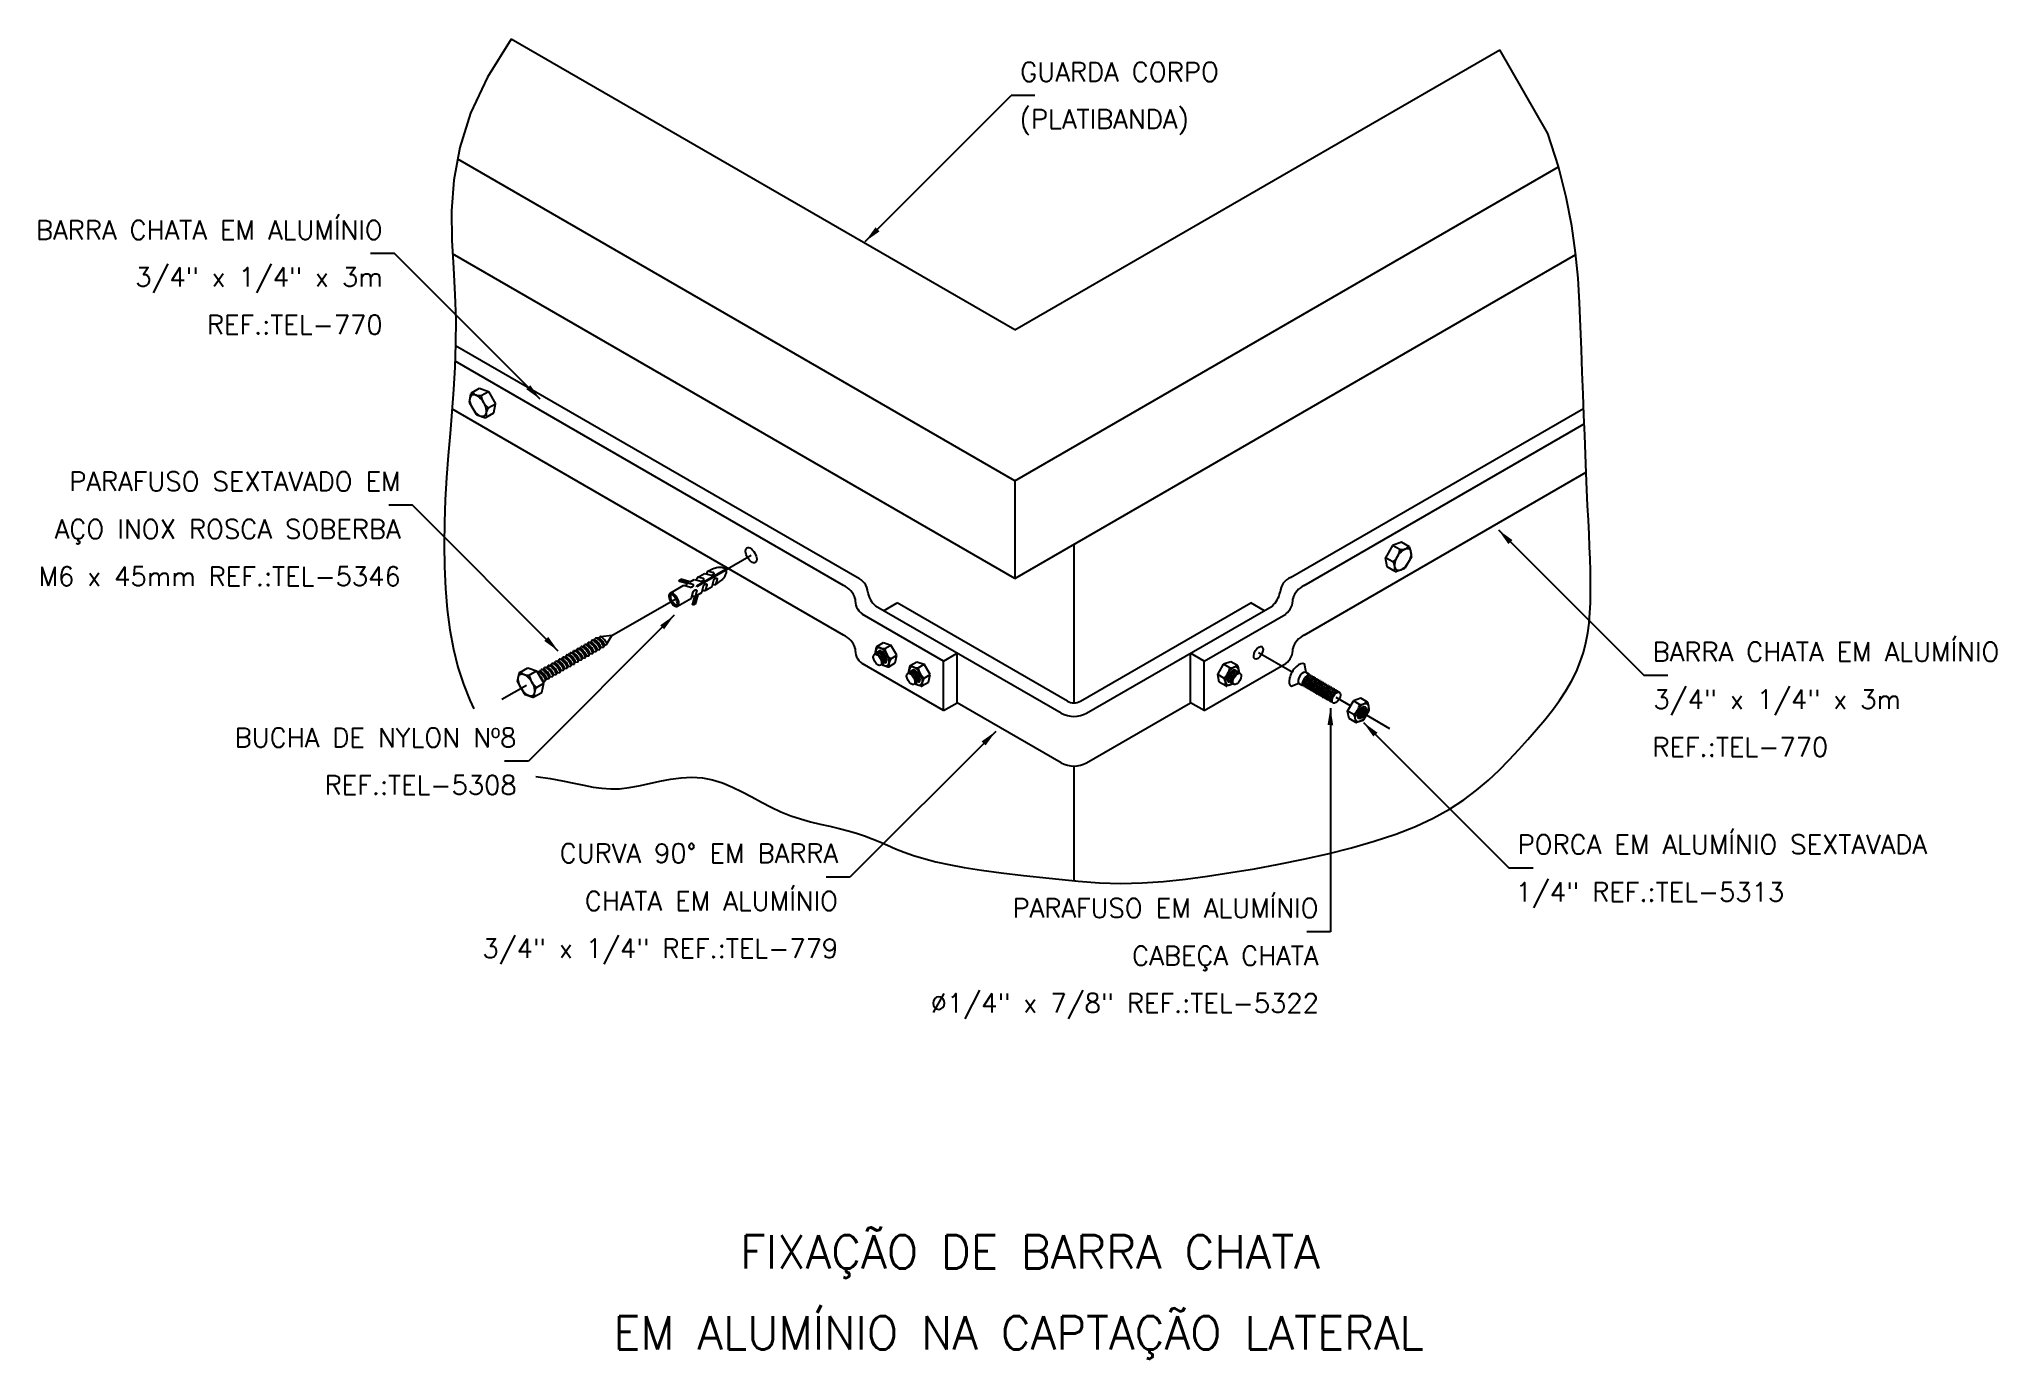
# Model space of a CAD drawing. Header units: millimetres. Extents: x -6438.1 to -6417.5, y -4722.2 to -4708.3.
import ezdxf
from ezdxf.enums import TextEntityAlignment as Align

# ---------------------------------------------------------------- set-up
doc = ezdxf.new("R2010")
doc.units = ezdxf.units.MM
doc.header["$LTSCALE"] = 10
doc.linetypes.add('DASHDOT', pattern=[1, 0.5, -0.25, 0, -0.25])
doc.layers.add('Termotécnica', color=7, linetype='Continuous')
doc.styles.add('r140', font='romans.shx')
doc.styles.add('r80', font='romans.shx')

msp = doc.modelspace()

# ---------------------------------------------------------------- texts
at = {"layer": 'Termotécnica', "color": 2, "style": 'r80'}
for s, p in [('GUARDA CORPO', (-6427.754, -4708.789)), ('(PLATIBANDA)', (-6427.761, -4709.286)), ('BARRA CHATA EM ALUMÍNIO', (-6421.095, -4714.896)), ('3/4" x 1/4" x 3m', (-6421.086, -4715.397)), ('REF.:TEL-770', (-6421.097, -4715.898)), ('PORCA EM ALUMÍNIO SEXTAVADA', (-6422.517, -4716.925)), ('1/4" REF.:TEL-5313', (-6422.537, -4717.424))]:
    msp.add_text(s, height=0.2, dxfattribs=at).set_placement(p)
for s, p in [('BARRA CHATA EM ALUMÍNIO', (-6434.467, -4710.454)), ('3/4" x 1/4" x 3m', (-6434.467, -4710.948)), ('REF.:TEL-770', (-6434.467, -4711.451)), ('PARAFUSO SEXTAVADO EM', (-6434.279, -4713.102)), ('AÇO INOX ROSCA SOBERBA', (-6434.279, -4713.604)), ('M6 x 45mm REF.:TEL-5346', (-6434.277, -4714.102)), ('BUCHA DE NYLON Nº8', (-6433.059, -4715.799)), ('REF.:TEL-5308', (-6433.056, -4716.299)), ('CURVA 90%%D EM BARRA', (-6429.672, -4717.017)), ('CHATA EM ALUMÍNIO', (-6429.673, -4717.52)), ('PARAFUSO EM ALUMÍNIO', (-6424.613, -4717.595)), ('3/4" x 1/4" REF.:TEL-779', (-6429.671, -4718.02)), ('CABEÇA CHATA', (-6424.613, -4718.097)), ('%%C1/4" x 7/8" REF.:TEL-5322', (-6424.608, -4718.596))]:
    msp.add_text(s, height=0.2, dxfattribs=at).set_placement(p, align=Align.RIGHT)
at = {"layer": 'Termotécnica', "color": 5, "style": 'r140'}
for s, p in [(' FIXAÇÃO DE BARRA CHATA', (-6427.771, -4721.396)), ('EM ALUMÍNIO NA CAPTAÇÃO LATERAL', (-6427.771, -4722.247))]:
    msp.add_text(s, height=0.35, dxfattribs=at).set_placement(p, align=Align.BOTTOM_CENTER)

# ---------------------------------------------------------------- linework, layer by layer
at = {"layer": 'Termotécnica', "color": 2}
for p, q in [((-6427.812, -4711.405), (-6433.113, -4708.344)), ((-6427.812, -4711.405), (-6422.704, -4708.456)), ((-6429.385, -4710.474), (-6427.849, -4708.938)), ((-6427.599, -4708.938), (-6427.849, -4708.938)), ((-6427.812, -4712.994), (-6433.677, -4709.608)), ((-6427.812, -4712.994), (-6422.086, -4709.689)), ((-6434.344, -4710.602), (-6434.594, -4710.602)), ((-6432.808, -4712.137), (-6434.344, -4710.602)), ((-6427.812, -4714.024), (-6433.732, -4710.606)), ((-6427.812, -4714.024), (-6421.904, -4710.613)), ((-6429.471, -4714.014), (-6433.7, -4711.573)), ((-6429.614, -4714.097), (-6433.705, -4711.735)), ((-6433.554, -4712.165), (-6433.538, -4712.08)), ((-6433.531, -4712.07), (-6433.447, -4712.021)), ((-6433.447, -4712.021), (-6433.353, -4712.054)), ((-6433.431, -4712.098), (-6433.353, -4712.054)), ((-6433.353, -4712.054), (-6433.279, -4712.183)), ((-6429.614, -4714.62), (-6433.739, -4712.238)), ((-6433.553, -4712.175), (-6433.484, -4712.295)), ((-6433.476, -4712.301), (-6433.394, -4712.329)), ((-6433.382, -4712.328), (-6433.297, -4712.28)), ((-6433.356, -4712.227), (-6433.279, -4712.183)), ((-6433.297, -4712.28), (-6433.279, -4712.183)), ((-6424.906, -4714.014), (-6421.821, -4712.233)), ((-6424.763, -4714.097), (-6421.815, -4712.395)), ((-6424.763, -4714.62), (-6421.794, -4712.906)), ((-6427.812, -4712.994), (-6427.812, -4714.024)), ((-6434.154, -4713.253), (-6434.404, -4713.253)), ((-6432.618, -4714.788), (-6434.154, -4713.253)), ((-6422.719, -4713.512), (-6421.183, -4715.047)), ((-6427.188, -4713.664), (-6427.188, -4715.334)), ((-6423.833, -4713.676), (-6423.907, -4713.805)), ((-6423.739, -4713.643), (-6423.833, -4713.676)), ((-6423.755, -4713.72), (-6423.833, -4713.676)), ((-6423.655, -4713.692), (-6423.739, -4713.643)), ((-6423.632, -4713.787), (-6423.648, -4713.702)), ((-6430.856, -4713.929), (-6431.162, -4714.106)), ((-6430.851, -4713.936), (-6431.158, -4714.113)), ((-6431.031, -4713.948), (-6430.986, -4713.96)), ((-6423.888, -4713.902), (-6423.907, -4713.805)), ((-6423.83, -4713.849), (-6423.907, -4713.805)), ((-6423.804, -4713.95), (-6423.888, -4713.902)), ((-6423.71, -4713.923), (-6423.792, -4713.952)), ((-6423.633, -4713.797), (-6423.702, -4713.917)), ((-6431.44, -4714.18), (-6431.295, -4714.096)), ((-6431.327, -4714.032), (-6431.348, -4714.045)), ((-6431.246, -4714.072), (-6431.348, -4714.045)), ((-6431.262, -4714.077), (-6431.34, -4714.056)), ((-6431.23, -4714.058), (-6431.327, -4714.032)), ((-6431.295, -4714.096), (-6431.227, -4714.114)), ((-6431.246, -4714.072), (-6431.201, -4714.084)), ((-6431.23, -4714.058), (-6431.187, -4714.033)), ((-6431.187, -4714.033), (-6431.116, -4714.052)), ((-6431.17, -4714.203), (-6431.159, -4714.158)), ((-6431.158, -4714.113), (-6431.162, -4714.106)), ((-6431.151, -4714.012), (-6431.079, -4713.971)), ((-6431.138, -4714.01), (-6431.094, -4714.022)), ((-6431.107, -4714.171), (-6431.088, -4714.101)), ((-6431.079, -4713.971), (-6431.009, -4713.99)), ((-6431.071, -4714.15), (-6430.999, -4714.109)), ((-6431.063, -4714.14), (-6431.051, -4714.096)), ((-6430.999, -4714.109), (-6430.981, -4714.038)), ((-6430.955, -4714.078), (-6430.943, -4714.034)), ((-6431.361, -4714.317), (-6431.215, -4714.233)), ((-6431.215, -4714.233), (-6431.197, -4714.165)), ((-6431.183, -4714.214), (-6431.203, -4714.292)), ((-6431.17, -4714.203), (-6431.198, -4714.305)), ((-6431.176, -4714.293), (-6431.198, -4714.305)), ((-6431.15, -4714.196), (-6431.176, -4714.293)), ((-6431.15, -4714.196), (-6431.107, -4714.171)), ((-6427.322, -4715.443), (-6429.276, -4714.315)), ((-6429.193, -4714.363), (-6429.05, -4714.28)), ((-6427.257, -4715.315), (-6429.05, -4714.28)), ((-6427.119, -4715.315), (-6425.326, -4714.28)), ((-6427.055, -4715.443), (-6425.101, -4714.315)), ((-6425.183, -4714.363), (-6425.326, -4714.28)), ((-6431.397, -4714.412), (-6432.933, -4715.948)), ((-6428.561, -4714.893), (-6429.419, -4714.398)), ((-6425.816, -4714.893), (-6424.958, -4714.398)), ((-6432.431, -4714.785), (-6432.419, -4714.765)), ((-6432.412, -4714.764), (-6432.393, -4714.763)), ((-6432.393, -4714.763), (-6432.38, -4714.743)), ((-6432.374, -4714.741), (-6432.355, -4714.741)), ((-6432.355, -4714.741), (-6432.342, -4714.721)), ((-6432.335, -4714.719), (-6432.317, -4714.719)), ((-6432.317, -4714.719), (-6432.304, -4714.699)), ((-6432.297, -4714.697), (-6432.279, -4714.697)), ((-6432.279, -4714.697), (-6432.266, -4714.677)), ((-6432.259, -4714.675), (-6432.241, -4714.675)), ((-6432.241, -4714.675), (-6432.228, -4714.655)), ((-6432.201, -4714.652), (-6432.219, -4714.654)), ((-6432.217, -4714.788), (-6432.209, -4714.774)), ((-6432.209, -4714.774), (-6432.181, -4714.771)), ((-6432.194, -4714.652), (-6432.18, -4714.637)), ((-6432.179, -4714.766), (-6432.171, -4714.752)), ((-6432.171, -4714.752), (-6432.143, -4714.749)), ((-6432.055, -4714.626), (-6432.169, -4714.638)), ((-6432.141, -4714.745), (-6432.132, -4714.729)), ((-6432.13, -4714.726), (-6432.108, -4714.717)), ((-6432.106, -4714.712), (-6432.055, -4714.626)), ((-6429.281, -4714.818), (-6429.268, -4714.748)), ((-6429.262, -4714.739), (-6429.192, -4714.699)), ((-6429.192, -4714.699), (-6429.115, -4714.726)), ((-6429.179, -4714.763), (-6429.115, -4714.726)), ((-6429.053, -4714.832), (-6429.115, -4714.726)), ((-6433.024, -4715.013), (-6432.939, -4714.965)), ((-6432.939, -4714.965), (-6432.846, -4714.997)), ((-6432.794, -4714.984), (-6432.775, -4714.984)), ((-6432.775, -4714.984), (-6432.762, -4714.963)), ((-6432.755, -4714.962), (-6432.737, -4714.961)), ((-6432.737, -4714.961), (-6432.724, -4714.941)), ((-6432.717, -4714.94), (-6432.699, -4714.939)), ((-6432.699, -4714.939), (-6432.686, -4714.919)), ((-6432.679, -4714.918), (-6432.661, -4714.917)), ((-6432.661, -4714.917), (-6432.648, -4714.897)), ((-6432.641, -4714.896), (-6432.622, -4714.895)), ((-6432.622, -4714.895), (-6432.609, -4714.875)), ((-6432.603, -4714.874), (-6432.584, -4714.873)), ((-6432.584, -4714.873), (-6432.571, -4714.853)), ((-6432.565, -4714.852), (-6432.546, -4714.851)), ((-6432.561, -4714.987), (-6432.553, -4714.972)), ((-6432.553, -4714.972), (-6432.525, -4714.969)), ((-6432.546, -4714.851), (-6432.533, -4714.831)), ((-6432.526, -4714.83), (-6432.508, -4714.829)), ((-6432.523, -4714.965), (-6432.515, -4714.95)), ((-6432.515, -4714.95), (-6432.487, -4714.947)), ((-6432.508, -4714.829), (-6432.495, -4714.809)), ((-6432.488, -4714.808), (-6432.47, -4714.807)), ((-6432.484, -4714.942), (-6432.477, -4714.928)), ((-6432.477, -4714.928), (-6432.448, -4714.925)), ((-6432.47, -4714.807), (-6432.457, -4714.787)), ((-6432.45, -4714.786), (-6432.431, -4714.785)), ((-6432.446, -4714.92), (-6432.439, -4714.906)), ((-6432.439, -4714.906), (-6432.41, -4714.903)), ((-6432.408, -4714.898), (-6432.4, -4714.884)), ((-6432.4, -4714.884), (-6432.372, -4714.881)), ((-6432.37, -4714.876), (-6432.362, -4714.862)), ((-6432.362, -4714.862), (-6432.334, -4714.859)), ((-6432.332, -4714.854), (-6432.324, -4714.84)), ((-6432.324, -4714.84), (-6432.296, -4714.837)), ((-6432.294, -4714.832), (-6432.286, -4714.818)), ((-6432.286, -4714.818), (-6432.258, -4714.815)), ((-6432.255, -4714.81), (-6432.248, -4714.796)), ((-6432.248, -4714.796), (-6432.219, -4714.793)), ((-6428.561, -4715.416), (-6429.419, -4714.921)), ((-6429.278, -4714.811), (-6429.277, -4714.82)), ((-6429.261, -4714.801), (-6429.259, -4714.817)), ((-6429.244, -4714.792), (-6429.242, -4714.807)), ((-6429.227, -4714.786), (-6429.225, -4714.797)), ((-6429.216, -4714.931), (-6429.149, -4714.954)), ((-6429.198, -4714.924), (-6429.213, -4714.916)), ((-6429.181, -4714.915), (-6429.197, -4714.906)), ((-6429.165, -4714.905), (-6429.18, -4714.897)), ((-6429.138, -4714.953), (-6429.069, -4714.913)), ((-6429.117, -4714.869), (-6429.053, -4714.832)), ((-6429.069, -4714.913), (-6429.053, -4714.832)), ((-6428.93, -4715.02), (-6428.917, -4714.95)), ((-6428.911, -4714.942), (-6428.841, -4714.901)), ((-6428.841, -4714.901), (-6428.764, -4714.928)), ((-6428.828, -4714.965), (-6428.764, -4714.928)), ((-6428.702, -4715.035), (-6428.764, -4714.928)), ((-6428.561, -4714.893), (-6428.418, -4714.81)), ((-6428.561, -4715.416), (-6428.561, -4714.893)), ((-6428.418, -4715.333), (-6428.418, -4714.81)), ((-6425.816, -4714.893), (-6425.959, -4714.81)), ((-6425.959, -4715.333), (-6425.959, -4714.81)), ((-6425.816, -4715.416), (-6425.816, -4714.893)), ((-6425.816, -4715.416), (-6424.958, -4714.921)), ((-6425.674, -4715.035), (-6425.612, -4714.928)), ((-6425.535, -4714.901), (-6425.612, -4714.928)), ((-6425.548, -4714.965), (-6425.612, -4714.928)), ((-6425.465, -4714.942), (-6425.535, -4714.901)), ((-6425.446, -4715.02), (-6425.459, -4714.95)), ((-6424.741, -4715.015), (-6424.761, -4714.924)), ((-6433.047, -4715.108), (-6433.031, -4715.023)), ((-6433.045, -4715.118), (-6432.976, -4715.238)), ((-6432.923, -4715.042), (-6432.846, -4714.997)), ((-6432.849, -4715.171), (-6432.771, -4715.126)), ((-6432.846, -4714.997), (-6432.771, -4715.126)), ((-6432.832, -4715.006), (-6432.813, -4715.006)), ((-6432.813, -4715.006), (-6432.8, -4714.985)), ((-6432.79, -4715.223), (-6432.771, -4715.126)), ((-6432.782, -4715.105), (-6432.754, -4715.101)), ((-6432.752, -4715.097), (-6432.744, -4715.083)), ((-6432.744, -4715.083), (-6432.716, -4715.079)), ((-6432.714, -4715.075), (-6432.706, -4715.061)), ((-6432.706, -4715.061), (-6432.678, -4715.057)), ((-6432.675, -4715.053), (-6432.668, -4715.038)), ((-6432.668, -4715.038), (-6432.639, -4715.035)), ((-6432.637, -4715.031), (-6432.629, -4715.016)), ((-6432.629, -4715.016), (-6432.601, -4715.013)), ((-6432.599, -4715.009), (-6432.591, -4714.994)), ((-6432.591, -4714.994), (-6432.563, -4714.991)), ((-6428.927, -4715.014), (-6428.926, -4715.022)), ((-6428.91, -4715.004), (-6428.908, -4715.019)), ((-6428.893, -4714.994), (-6428.891, -4715.01)), ((-6428.876, -4714.988), (-6428.874, -4715)), ((-6428.865, -4715.133), (-6428.798, -4715.156)), ((-6428.847, -4715.127), (-6428.863, -4715.118)), ((-6428.831, -4715.117), (-6428.846, -4715.109)), ((-6428.814, -4715.108), (-6428.829, -4715.099)), ((-6428.788, -4715.155), (-6428.718, -4715.115)), ((-6428.766, -4715.072), (-6428.702, -4715.035)), ((-6428.718, -4715.115), (-6428.702, -4715.035)), ((-6425.659, -4715.115), (-6425.674, -4715.035)), ((-6425.61, -4715.072), (-6425.674, -4715.035)), ((-6425.589, -4715.155), (-6425.659, -4715.115)), ((-6425.511, -4715.133), (-6425.579, -4715.156)), ((-6425.562, -4715.108), (-6425.547, -4715.099)), ((-6425.546, -4715.117), (-6425.53, -4715.109)), ((-6425.529, -4715.127), (-6425.514, -4715.118)), ((-6425.5, -4714.988), (-6425.502, -4715)), ((-6425.483, -4714.994), (-6425.485, -4715.01)), ((-6425.466, -4715.004), (-6425.468, -4715.019)), ((-6425.45, -4715.014), (-6425.451, -4715.022)), ((-6424.82, -4715.13), (-6424.899, -4715.163)), ((-6424.786, -4715.15), (-6424.82, -4715.13)), ((-6424.786, -4715.15), (-6424.772, -4715.141)), ((-6424.769, -4715.159), (-6424.755, -4715.151)), ((-6424.753, -4715.169), (-6424.738, -4715.161)), ((-6424.707, -4715.035), (-6424.741, -4715.015)), ((-6424.736, -4715.179), (-6424.721, -4715.17)), ((-6424.719, -4715.188), (-6424.705, -4715.18)), ((-6424.707, -4715.035), (-6424.709, -4715.05)), ((-6424.703, -4715.198), (-6424.688, -4715.19)), ((-6424.69, -4715.045), (-6424.692, -4715.06)), ((-6424.674, -4715.054), (-6424.676, -4715.07)), ((-6424.657, -4715.064), (-6424.659, -4715.079)), ((-6424.64, -4715.075), (-6424.642, -4715.09)), ((-6424.624, -4715.085), (-6424.626, -4715.1)), ((-6424.607, -4715.094), (-6424.609, -4715.11)), ((-6424.59, -4715.104), (-6424.592, -4715.12)), ((-6424.574, -4715.114), (-6424.576, -4715.129)), ((-6424.557, -4715.124), (-6424.559, -4715.139)), ((-6424.54, -4715.133), (-6424.542, -4715.148)), ((-6424.523, -4715.143), (-6424.525, -4715.158)), ((-6424.507, -4715.153), (-6424.509, -4715.168)), ((-6424.49, -4715.162), (-6424.492, -4715.177)), ((-6424.473, -4715.172), (-6424.475, -4715.187)), ((-6424.456, -4715.182), (-6424.458, -4715.197)), ((-6420.933, -4715.047), (-6421.183, -4715.047)), ((-6432.968, -4715.245), (-6432.887, -4715.273)), ((-6432.874, -4715.272), (-6432.79, -4715.223)), ((-6428.561, -4715.416), (-6428.418, -4715.333)), ((-6427.322, -4715.966), (-6428.418, -4715.333)), ((-6427.055, -4715.966), (-6425.959, -4715.333)), ((-6425.816, -4715.416), (-6425.959, -4715.333)), ((-6424.686, -4715.208), (-6424.671, -4715.199)), ((-6424.669, -4715.218), (-6424.654, -4715.209)), ((-6424.652, -4715.227), (-6424.638, -4715.219)), ((-6424.636, -4715.237), (-6424.621, -4715.228)), ((-6424.619, -4715.247), (-6424.604, -4715.238)), ((-6424.602, -4715.256), (-6424.587, -4715.248)), ((-6424.586, -4715.266), (-6424.571, -4715.257)), ((-6424.569, -4715.276), (-6424.554, -4715.267)), ((-6424.552, -4715.285), (-6424.537, -4715.277)), ((-6424.535, -4715.295), (-6424.52, -4715.286)), ((-6424.519, -4715.305), (-6424.504, -4715.296)), ((-6424.502, -4715.314), (-6424.487, -4715.306)), ((-6424.487, -4715.388), (-6424.487, -4717.746)), ((-6424.485, -4715.324), (-6424.47, -4715.315)), ((-6424.439, -4715.191), (-6424.441, -4715.206)), ((-6424.423, -4715.201), (-6424.425, -4715.216)), ((-6424.406, -4715.21), (-6424.407, -4715.219)), ((-6424.306, -4715.42), (-6424.244, -4715.313)), ((-6424.167, -4715.286), (-6424.244, -4715.313)), ((-6424.18, -4715.35), (-6424.244, -4715.313)), ((-6424.097, -4715.327), (-6424.167, -4715.286)), ((-6424.078, -4715.405), (-6424.091, -4715.335)), ((-6424.242, -4715.457), (-6424.306, -4715.42)), ((-6424.291, -4715.5), (-6424.306, -4715.42)), ((-6424.221, -4715.54), (-6424.291, -4715.5)), ((-6424.143, -4715.518), (-6424.211, -4715.541)), ((-6424.14, -4715.54), (-6422.604, -4717.075)), ((-6424.136, -4715.512), (-6424.079, -4715.414)), ((-6428.011, -4715.634), (-6429.547, -4717.17)), ((-6432.933, -4715.948), (-6433.183, -4715.948)), ((-6427.188, -4716), (-6427.188, -4717.204)), ((-6429.547, -4717.17), (-6429.797, -4717.17)), ((-6422.354, -4717.075), (-6422.604, -4717.075)), ((-6424.487, -4717.746), (-6424.737, -4717.746))]:
    msp.add_line(p, q, dxfattribs=at)
at = {"layer": 'Termotécnica', "color": 1, "linetype": 'DASHDOT', "ltscale": 2}
for p, q in [((-6431.16, -4714.11), (-6430.587, -4713.779)), ((-6432.055, -4714.626), (-6431.38, -4714.237)), ((-6424.891, -4715.011), (-6425.246, -4714.806)), ((-6433.213, -4715.295), (-6432.954, -4715.146)), ((-6424.275, -4715.366), (-6424.426, -4715.279)), ((-6423.86, -4715.606), (-6424.185, -4715.418))]:
    msp.add_line(p, q, dxfattribs=at)
at = {"layer": 'Termotécnica', "color": 1}
for points in [[(-6433.113, -4708.344), (-6433.365, -4708.745), (-6433.542, -4709.125), (-6433.655, -4709.486), (-6433.718, -4709.828), (-6433.741, -4710.153), (-6433.739, -4710.462), (-6433.723, -4710.755), (-6433.706, -4711.034), (-6433.698, -4711.299), (-6433.699, -4711.553), (-6433.707, -4711.798), (-6433.721, -4712.035), (-6433.739, -4712.268), (-6433.758, -4712.498), (-6433.777, -4712.728), (-6433.794, -4712.959), (-6433.808, -4713.194), (-6433.816, -4713.43), (-6433.82, -4713.666), (-6433.816, -4713.9), (-6433.806, -4714.129), (-6433.787, -4714.351), (-6433.759, -4714.565), (-6433.722, -4714.768), (-6433.674, -4714.959), (-6433.617, -4715.137), (-6433.551, -4715.304), (-6433.507, -4715.398)], [(-6427.188, -4717.204), (-6427.144, -4717.21), (-6426.918, -4717.229), (-6426.695, -4717.235), (-6426.471, -4717.23), (-6426.245, -4717.214), (-6426.015, -4717.19), (-6425.78, -4717.159), (-6425.537, -4717.122), (-6425.286, -4717.08), (-6425.03, -4717.033), (-6424.771, -4716.981), (-6424.515, -4716.924), (-6424.265, -4716.861), (-6424.025, -4716.792), (-6423.799, -4716.717), (-6423.591, -4716.636), (-6423.404, -4716.548), (-6423.235, -4716.454), (-6423.084, -4716.355), (-6422.948, -4716.253), (-6422.824, -4716.148), (-6422.71, -4716.041), (-6422.605, -4715.933), (-6422.505, -4715.826), (-6422.409, -4715.721), (-6422.318, -4715.616), (-6422.231, -4715.512), (-6422.15, -4715.41), (-6422.075, -4715.308), (-6422.008, -4715.206), (-6421.948, -4715.105), (-6421.897, -4715.004), (-6421.856, -4714.903), (-6421.822, -4714.802), (-6421.796, -4714.7), (-6421.776, -4714.597), (-6421.763, -4714.493), (-6421.754, -4714.387), (-6421.749, -4714.28), (-6421.747, -4714.17), (-6421.747, -4714.057), (-6421.749, -4713.941), (-6421.753, -4713.82), (-6421.758, -4713.692), (-6421.764, -4713.556), (-6421.771, -4713.411), (-6421.779, -4713.256), (-6421.786, -4713.09), (-6421.794, -4712.91), (-6421.802, -4712.719), (-6421.81, -4712.516), (-6421.818, -4712.303), (-6421.827, -4712.082), (-6421.835, -4711.851), (-6421.844, -4711.614), (-6421.854, -4711.37), (-6421.864, -4711.121), (-6421.88, -4710.863), (-6421.906, -4710.593), (-6421.946, -4710.309), (-6422.005, -4710.007), (-6422.087, -4709.685), (-6422.198, -4709.339), (-6422.704, -4708.456)], [(-6432.854, -4716.109), (-6432.704, -4716.131), (-6432.572, -4716.155), (-6432.454, -4716.178), (-6432.349, -4716.201), (-6432.251, -4716.22), (-6432.158, -4716.233), (-6432.066, -4716.24), (-6431.972, -4716.238), (-6431.872, -4716.226), (-6431.768, -4716.207), (-6431.659, -4716.184), (-6431.548, -4716.16), (-6431.436, -4716.139), (-6431.323, -4716.123), (-6431.211, -4716.117), (-6431.1, -4716.123), (-6430.993, -4716.144), (-6430.887, -4716.177), (-6430.784, -4716.221), (-6430.681, -4716.271), (-6430.58, -4716.325), (-6430.479, -4716.38), (-6430.377, -4716.433), (-6430.274, -4716.481), (-6430.17, -4716.522), (-6430.066, -4716.556), (-6429.962, -4716.585), (-6429.859, -4716.611), (-6429.758, -4716.634), (-6429.66, -4716.657), (-6429.566, -4716.68), (-6429.477, -4716.706), (-6429.393, -4716.734), (-6429.313, -4716.765), (-6429.233, -4716.799), (-6429.152, -4716.834), (-6429.067, -4716.87), (-6428.976, -4716.905), (-6428.877, -4716.941), (-6428.767, -4716.974), (-6428.643, -4717.007), (-6428.504, -4717.037), (-6428.345, -4717.067), (-6428.163, -4717.095), (-6427.955, -4717.123), (-6427.718, -4717.152), (-6427.449, -4717.181), (-6427.144, -4717.21)]]:
    msp.add_lwpolyline(points, dxfattribs=at)
at = {"layer": 'Termotécnica', "color": 2}
for points in [[(-6431.043, -4713.95, 0.174705), (-6431.052, -4713.961, 0.074458), (-6431.056, -4713.978, 0.064948)], [(-6430.856, -4713.929, 0.153617), (-6430.875, -4713.914, 0.102796), (-6430.924, -4713.908, 0.062165), (-6430.976, -4713.919, 0.048405), (-6431.039, -4713.948, 0.005298), (-6431.045, -4713.951, 0.062165)], [(-6431.029, -4713.948, 0.174705), (-6431.043, -4713.95, 0.174705)], [(-6431.031, -4713.948, 0.021127), (-6431.032, -4713.947, 0.170198)], [(-6430.966, -4714.089, 0.005298), (-6430.959, -4714.086, 0.048405), (-6430.903, -4714.046, 0.062165), (-6430.868, -4714.006, 0.102796), (-6430.848, -4713.96, 0.153617), (-6430.851, -4713.936, 0.181773)], [(-6431.262, -4714.077, 0.122515), (-6431.268, -4714.085, 0.074458), (-6431.271, -4714.102, 0.064948)], [(-6431.151, -4714.012, 0.174705), (-6431.16, -4714.023, 0.074458), (-6431.163, -4714.04, 0.064948)], [(-6431.137, -4714.01, 0.174705), (-6431.151, -4714.012, 0.174705)], [(-6431.138, -4714.01, 0.021127), (-6431.14, -4714.01, 0.170198)], [(-6431.071, -4714.15, -0.174705), (-6431.085, -4714.153, -0.074458), (-6431.101, -4714.147, -0.064948)], [(-6431.062, -4714.139, -0.174705), (-6431.071, -4714.15, -0.174705)], [(-6431.063, -4714.14, -0.021127), (-6431.063, -4714.142, -0.170198)], [(-6430.964, -4714.088, -0.174705), (-6430.978, -4714.091, -0.074458), (-6430.994, -4714.085, -0.064948)], [(-6430.956, -4714.08, -0.138405), (-6430.964, -4714.088, -0.174705)], [(-6430.955, -4714.078, -0.021127), (-6430.956, -4714.08, -0.170198)], [(-6431.183, -4714.214, -0.122515), (-6431.193, -4714.215, -0.074458), (-6431.209, -4714.21, -0.064948)]]:
    msp.add_lwpolyline(points, format="xyb", dxfattribs=at)
for points in [[(-6431.348, -4714.045), (-6431.348, -4714.049), (-6431.344, -4714.053), (-6431.34, -4714.056)], [(-6431.227, -4714.114), (-6431.225, -4714.114), (-6431.223, -4714.114), (-6431.221, -4714.114), (-6431.22, -4714.114), (-6431.219, -4714.114), (-6431.218, -4714.114), (-6431.217, -4714.114), (-6431.216, -4714.114), (-6431.215, -4714.114), (-6431.214, -4714.114), (-6431.214, -4714.113), (-6431.213, -4714.113), (-6431.213, -4714.113), (-6431.212, -4714.113), (-6431.211, -4714.113), (-6431.211, -4714.113), (-6431.21, -4714.112), (-6431.21, -4714.112), (-6431.209, -4714.112), (-6431.208, -4714.112), (-6431.208, -4714.111), (-6431.207, -4714.111), (-6431.206, -4714.111), (-6431.206, -4714.11), (-6431.205, -4714.11), (-6431.204, -4714.109), (-6431.204, -4714.109), (-6431.203, -4714.109), (-6431.203, -4714.108), (-6431.202, -4714.108), (-6431.201, -4714.107), (-6431.201, -4714.107), (-6431.2, -4714.106), (-6431.2, -4714.106), (-6431.199, -4714.105), (-6431.199, -4714.105), (-6431.198, -4714.104), (-6431.198, -4714.104), (-6431.197, -4714.103), (-6431.197, -4714.103), (-6431.196, -4714.103), (-6431.196, -4714.102), (-6431.196, -4714.102), (-6431.195, -4714.101), (-6431.195, -4714.101), (-6431.195, -4714.1), (-6431.194, -4714.1), (-6431.194, -4714.099), (-6431.194, -4714.099), (-6431.194, -4714.098), (-6431.194, -4714.098), (-6431.194, -4714.097), (-6431.194, -4714.097), (-6431.194, -4714.096), (-6431.194, -4714.096), (-6431.194, -4714.095), (-6431.194, -4714.095), (-6431.194, -4714.095), (-6431.194, -4714.094), (-6431.194, -4714.094), (-6431.194, -4714.093), (-6431.194, -4714.093), (-6431.195, -4714.092), (-6431.195, -4714.092), (-6431.195, -4714.091), (-6431.196, -4714.09), (-6431.196, -4714.089), (-6431.197, -4714.088), (-6431.198, -4714.087), (-6431.199, -4714.086), (-6431.2, -4714.085), (-6431.201, -4714.084)], [(-6431.197, -4714.165), (-6431.196, -4714.163), (-6431.195, -4714.162), (-6431.195, -4714.161), (-6431.194, -4714.159), (-6431.193, -4714.158), (-6431.193, -4714.157), (-6431.192, -4714.157), (-6431.192, -4714.156), (-6431.191, -4714.155), (-6431.191, -4714.155), (-6431.19, -4714.154), (-6431.19, -4714.154), (-6431.189, -4714.153), (-6431.189, -4714.153), (-6431.188, -4714.152), (-6431.188, -4714.152), (-6431.188, -4714.152), (-6431.187, -4714.151), (-6431.186, -4714.151), (-6431.186, -4714.15), (-6431.185, -4714.15), (-6431.185, -4714.15), (-6431.184, -4714.149), (-6431.183, -4714.149), (-6431.183, -4714.149), (-6431.182, -4714.148), (-6431.181, -4714.148), (-6431.181, -4714.148), (-6431.18, -4714.147), (-6431.179, -4714.147), (-6431.179, -4714.147), (-6431.178, -4714.146), (-6431.177, -4714.146), (-6431.177, -4714.146), (-6431.176, -4714.146), (-6431.175, -4714.145), (-6431.175, -4714.145), (-6431.174, -4714.145), (-6431.173, -4714.145), (-6431.173, -4714.145), (-6431.172, -4714.145), (-6431.171, -4714.144), (-6431.171, -4714.144), (-6431.17, -4714.144), (-6431.17, -4714.144), (-6431.169, -4714.144), (-6431.168, -4714.144), (-6431.168, -4714.144), (-6431.167, -4714.144), (-6431.167, -4714.145), (-6431.167, -4714.145), (-6431.166, -4714.145), (-6431.166, -4714.145), (-6431.165, -4714.145), (-6431.165, -4714.145), (-6431.165, -4714.146), (-6431.164, -4714.146), (-6431.164, -4714.146), (-6431.164, -4714.147), (-6431.163, -4714.147), (-6431.163, -4714.147), (-6431.163, -4714.148), (-6431.162, -4714.148), (-6431.162, -4714.149), (-6431.161, -4714.149), (-6431.161, -4714.15), (-6431.16, -4714.151), (-6431.16, -4714.152), (-6431.16, -4714.153), (-6431.159, -4714.155), (-6431.159, -4714.156), (-6431.159, -4714.158)], [(-6431.119, -4714.052), (-6431.117, -4714.052), (-6431.115, -4714.052), (-6431.114, -4714.052), (-6431.112, -4714.052), (-6431.111, -4714.052), (-6431.11, -4714.052), (-6431.109, -4714.052), (-6431.108, -4714.052), (-6431.108, -4714.052), (-6431.107, -4714.051), (-6431.106, -4714.051), (-6431.106, -4714.051), (-6431.105, -4714.051), (-6431.104, -4714.051), (-6431.104, -4714.051), (-6431.103, -4714.05), (-6431.103, -4714.05), (-6431.102, -4714.05), (-6431.101, -4714.05), (-6431.101, -4714.049), (-6431.1, -4714.049), (-6431.099, -4714.049), (-6431.099, -4714.048), (-6431.098, -4714.048), (-6431.098, -4714.048), (-6431.097, -4714.047), (-6431.096, -4714.047), (-6431.096, -4714.046), (-6431.095, -4714.046), (-6431.094, -4714.045), (-6431.094, -4714.045), (-6431.093, -4714.045), (-6431.093, -4714.044), (-6431.092, -4714.044), (-6431.092, -4714.043), (-6431.091, -4714.043), (-6431.091, -4714.042), (-6431.09, -4714.042), (-6431.09, -4714.041), (-6431.089, -4714.041), (-6431.089, -4714.04), (-6431.088, -4714.04), (-6431.088, -4714.039), (-6431.088, -4714.039), (-6431.087, -4714.038), (-6431.087, -4714.038), (-6431.087, -4714.037), (-6431.086, -4714.037), (-6431.086, -4714.037), (-6431.086, -4714.036), (-6431.086, -4714.036), (-6431.086, -4714.035), (-6431.086, -4714.035), (-6431.086, -4714.034), (-6431.086, -4714.034), (-6431.086, -4714.033), (-6431.086, -4714.033), (-6431.086, -4714.033), (-6431.086, -4714.032), (-6431.086, -4714.032), (-6431.087, -4714.031), (-6431.087, -4714.031), (-6431.087, -4714.03), (-6431.087, -4714.029), (-6431.088, -4714.029), (-6431.088, -4714.028), (-6431.089, -4714.027), (-6431.089, -4714.026), (-6431.09, -4714.025), (-6431.091, -4714.024), (-6431.092, -4714.023), (-6431.094, -4714.022)], [(-6431.089, -4714.103), (-6431.089, -4714.101), (-6431.088, -4714.1), (-6431.087, -4714.098), (-6431.086, -4714.097), (-6431.086, -4714.096), (-6431.085, -4714.095), (-6431.085, -4714.095), (-6431.084, -4714.094), (-6431.084, -4714.093), (-6431.083, -4714.093), (-6431.083, -4714.092), (-6431.082, -4714.092), (-6431.082, -4714.091), (-6431.081, -4714.091), (-6431.081, -4714.09), (-6431.08, -4714.09), (-6431.08, -4714.09), (-6431.079, -4714.089), (-6431.079, -4714.089), (-6431.078, -4714.088), (-6431.078, -4714.088), (-6431.077, -4714.088), (-6431.076, -4714.087), (-6431.076, -4714.087), (-6431.075, -4714.086), (-6431.074, -4714.086), (-6431.074, -4714.086), (-6431.073, -4714.085), (-6431.072, -4714.085), (-6431.072, -4714.085), (-6431.071, -4714.085), (-6431.07, -4714.084), (-6431.07, -4714.084), (-6431.069, -4714.084), (-6431.068, -4714.084), (-6431.068, -4714.083), (-6431.067, -4714.083), (-6431.066, -4714.083), (-6431.066, -4714.083), (-6431.065, -4714.083), (-6431.064, -4714.082), (-6431.064, -4714.082), (-6431.063, -4714.082), (-6431.063, -4714.082), (-6431.062, -4714.082), (-6431.061, -4714.082), (-6431.061, -4714.082), (-6431.06, -4714.082), (-6431.06, -4714.082), (-6431.059, -4714.082), (-6431.059, -4714.083), (-6431.058, -4714.083), (-6431.058, -4714.083), (-6431.058, -4714.083), (-6431.057, -4714.083), (-6431.057, -4714.084), (-6431.057, -4714.084), (-6431.056, -4714.084), (-6431.056, -4714.084), (-6431.056, -4714.085), (-6431.055, -4714.085), (-6431.055, -4714.086), (-6431.055, -4714.086), (-6431.054, -4714.087), (-6431.054, -4714.087), (-6431.053, -4714.088), (-6431.053, -4714.089), (-6431.052, -4714.09), (-6431.052, -4714.091), (-6431.052, -4714.092), (-6431.051, -4714.094), (-6431.051, -4714.096)], [(-6431.011, -4713.99), (-6431.009, -4713.99), (-6431.008, -4713.99), (-6431.006, -4713.99), (-6431.005, -4713.99), (-6431.004, -4713.99), (-6431.003, -4713.99), (-6431.002, -4713.99), (-6431.001, -4713.99), (-6431, -4713.989), (-6430.999, -4713.989), (-6430.999, -4713.989), (-6430.998, -4713.989), (-6430.997, -4713.989), (-6430.997, -4713.989), (-6430.996, -4713.989), (-6430.996, -4713.988), (-6430.995, -4713.988), (-6430.994, -4713.988), (-6430.994, -4713.988), (-6430.993, -4713.987), (-6430.992, -4713.987), (-6430.992, -4713.987), (-6430.991, -4713.986), (-6430.991, -4713.986), (-6430.99, -4713.986), (-6430.989, -4713.985), (-6430.989, -4713.985), (-6430.988, -4713.984), (-6430.987, -4713.984), (-6430.987, -4713.983), (-6430.986, -4713.983), (-6430.986, -4713.982), (-6430.985, -4713.982), (-6430.985, -4713.981), (-6430.984, -4713.981), (-6430.983, -4713.981), (-6430.983, -4713.98), (-6430.982, -4713.98), (-6430.982, -4713.979), (-6430.982, -4713.979), (-6430.981, -4713.978), (-6430.981, -4713.978), (-6430.98, -4713.977), (-6430.98, -4713.977), (-6430.98, -4713.976), (-6430.979, -4713.976), (-6430.979, -4713.975), (-6430.979, -4713.975), (-6430.979, -4713.974), (-6430.979, -4713.974), (-6430.978, -4713.973), (-6430.978, -4713.973), (-6430.978, -4713.973), (-6430.978, -4713.972), (-6430.978, -4713.972), (-6430.978, -4713.971), (-6430.978, -4713.971), (-6430.979, -4713.97), (-6430.979, -4713.97), (-6430.979, -4713.969), (-6430.979, -4713.969), (-6430.979, -4713.968), (-6430.979, -4713.968), (-6430.98, -4713.967), (-6430.98, -4713.967), (-6430.98, -4713.966), (-6430.981, -4713.965), (-6430.982, -4713.964), (-6430.982, -4713.963), (-6430.983, -4713.962), (-6430.985, -4713.961), (-6430.986, -4713.96)], [(-6430.982, -4714.041), (-6430.981, -4714.039), (-6430.98, -4714.038), (-6430.979, -4714.036), (-6430.979, -4714.035), (-6430.978, -4714.034), (-6430.977, -4714.033), (-6430.977, -4714.032), (-6430.976, -4714.032), (-6430.976, -4714.031), (-6430.975, -4714.031), (-6430.975, -4714.03), (-6430.975, -4714.03), (-6430.974, -4714.029), (-6430.974, -4714.029), (-6430.973, -4714.028), (-6430.973, -4714.028), (-6430.972, -4714.027), (-6430.972, -4714.027), (-6430.971, -4714.027), (-6430.971, -4714.026), (-6430.97, -4714.026), (-6430.97, -4714.025), (-6430.969, -4714.025), (-6430.968, -4714.025), (-6430.968, -4714.024), (-6430.967, -4714.024), (-6430.966, -4714.024), (-6430.965, -4714.023), (-6430.965, -4714.023), (-6430.964, -4714.023), (-6430.963, -4714.022), (-6430.963, -4714.022), (-6430.962, -4714.022), (-6430.961, -4714.022), (-6430.961, -4714.021), (-6430.96, -4714.021), (-6430.959, -4714.021), (-6430.959, -4714.021), (-6430.958, -4714.021), (-6430.957, -4714.02), (-6430.957, -4714.02), (-6430.956, -4714.02), (-6430.956, -4714.02), (-6430.955, -4714.02), (-6430.954, -4714.02), (-6430.954, -4714.02), (-6430.953, -4714.02), (-6430.953, -4714.02), (-6430.952, -4714.02), (-6430.952, -4714.02), (-6430.951, -4714.02), (-6430.951, -4714.021), (-6430.95, -4714.021), (-6430.95, -4714.021), (-6430.95, -4714.021), (-6430.949, -4714.021), (-6430.949, -4714.022), (-6430.949, -4714.022), (-6430.948, -4714.022), (-6430.948, -4714.023), (-6430.948, -4714.023), (-6430.947, -4714.024), (-6430.947, -4714.024), (-6430.947, -4714.025), (-6430.946, -4714.025), (-6430.946, -4714.026), (-6430.945, -4714.027), (-6430.945, -4714.028), (-6430.944, -4714.029), (-6430.944, -4714.03), (-6430.944, -4714.032), (-6430.943, -4714.034)], [(-6431.198, -4714.305), (-6431.201, -4714.303), (-6431.203, -4714.298), (-6431.203, -4714.292)]]:
    msp.add_lwpolyline(points, dxfattribs=at)
for points in [[(-6431.44, -4714.18, 0.174705), (-6431.45, -4714.191, 0.104203), (-6431.453, -4714.214, 0.064948), (-6431.448, -4714.239, 0.051099), (-6431.435, -4714.268, 0.051099), (-6431.416, -4714.295, 0.064948), (-6431.397, -4714.311, 0.104203), (-6431.375, -4714.32, 0.174705), (-6431.361, -4714.317, 0.174705), (-6431.352, -4714.306, 0.104203), (-6431.348, -4714.283, 0.064948), (-6431.353, -4714.258, 0.051099), (-6431.366, -4714.229, 0.051099), (-6431.385, -4714.202, 0.064948), (-6431.404, -4714.186, 0.104203), (-6431.426, -4714.177, 0.174705)], [(-6431.432, -4714.193, 0.174705), (-6431.435, -4714.196, 0.104203), (-6431.437, -4714.213, 0.064948), (-6431.433, -4714.234, 0.051099), (-6431.421, -4714.26, 0.051099), (-6431.404, -4714.284, 0.064948), (-6431.388, -4714.298, 0.104203), (-6431.372, -4714.304, 0.174705), (-6431.369, -4714.304, 0.174705), (-6431.366, -4714.301, 0.104203), (-6431.364, -4714.284, 0.064948), (-6431.368, -4714.263, 0.051099), (-6431.38, -4714.237, 0.051099), (-6431.397, -4714.213, 0.064948), (-6431.413, -4714.199, 0.104203), (-6431.429, -4714.193, 0.174705)]]:
    msp.add_lwpolyline(points, format="xyb", close=True, dxfattribs=at)
at = {"layer": 'Termotécnica', "color": 1}
for points in [[(-6432.334, -4714.859, 0.24548), (-6432.332, -4714.853, 0.082009), (-6432.337, -4714.836, 0.04047), (-6432.346, -4714.82, 0.029714), (-6432.363, -4714.8, 0.029714), (-6432.381, -4714.781, 0.04047), (-6432.397, -4714.77, 0.082009), (-6432.413, -4714.763, 0.24548), (-6432.419, -4714.765, 0.24548)], [(-6432.324, -4714.84, 0.24548), (-6432.322, -4714.835, 0.082009), (-6432.326, -4714.822, 0.04047), (-6432.334, -4714.808, 0.029714), (-6432.348, -4714.792, 0.029714), (-6432.363, -4714.777, 0.04047), (-6432.375, -4714.767, 0.082009), (-6432.388, -4714.762, 0.24548), (-6432.393, -4714.763, 0.24548)], [(-6432.296, -4714.837, 0.24548), (-6432.294, -4714.831, 0.082009), (-6432.299, -4714.814, 0.04047), (-6432.308, -4714.798, 0.029714), (-6432.324, -4714.778, 0.029714), (-6432.343, -4714.759, 0.04047), (-6432.358, -4714.748, 0.082009), (-6432.374, -4714.741, 0.24548), (-6432.38, -4714.743, 0.24548)], [(-6432.286, -4714.818, 0.24548), (-6432.284, -4714.813, 0.082009), (-6432.288, -4714.8, 0.04047), (-6432.296, -4714.786, 0.029714), (-6432.309, -4714.77, 0.029714), (-6432.325, -4714.755, 0.04047), (-6432.337, -4714.745, 0.082009), (-6432.35, -4714.74, 0.24548), (-6432.355, -4714.741, 0.24548)], [(-6432.258, -4714.815, 0.24548), (-6432.255, -4714.809, 0.082009), (-6432.26, -4714.792, 0.04047), (-6432.27, -4714.776, 0.029714), (-6432.286, -4714.756, 0.029714), (-6432.305, -4714.737, 0.04047), (-6432.32, -4714.726, 0.082009), (-6432.336, -4714.719, 0.24548), (-6432.342, -4714.721, 0.24548)], [(-6432.248, -4714.796, 0.24548), (-6432.246, -4714.791, 0.082009), (-6432.25, -4714.778, 0.04047), (-6432.258, -4714.764, 0.029714), (-6432.271, -4714.748, 0.029714), (-6432.286, -4714.733, 0.04047), (-6432.299, -4714.723, 0.082009), (-6432.312, -4714.718, 0.24548), (-6432.317, -4714.719, 0.24548)], [(-6432.219, -4714.793, 0.24548), (-6432.217, -4714.787, 0.082009), (-6432.222, -4714.77, 0.04047), (-6432.232, -4714.754, 0.029714), (-6432.248, -4714.733, 0.029714), (-6432.267, -4714.715, 0.04047), (-6432.282, -4714.704, 0.082009), (-6432.298, -4714.697, 0.24548), (-6432.304, -4714.699, 0.24548)], [(-6432.209, -4714.774, 0.24548), (-6432.208, -4714.769, 0.082009), (-6432.212, -4714.756, 0.04047), (-6432.22, -4714.742, 0.029714), (-6432.233, -4714.725, 0.029714), (-6432.248, -4714.711, 0.04047), (-6432.261, -4714.701, 0.082009), (-6432.274, -4714.696, 0.24548), (-6432.279, -4714.697, 0.24548)], [(-6432.181, -4714.771, 0.24548), (-6432.179, -4714.765, 0.082009), (-6432.184, -4714.748, 0.04047), (-6432.194, -4714.732, 0.029714), (-6432.21, -4714.711, 0.029714), (-6432.228, -4714.693, 0.04047), (-6432.244, -4714.682, 0.082009), (-6432.26, -4714.675, 0.24548), (-6432.266, -4714.677, 0.24548)], [(-6432.171, -4714.752, 0.24548), (-6432.17, -4714.747, 0.082009), (-6432.174, -4714.734, 0.04047), (-6432.182, -4714.72, 0.029714), (-6432.195, -4714.703, 0.029714), (-6432.21, -4714.688, 0.04047), (-6432.223, -4714.679, 0.082009), (-6432.236, -4714.674, 0.24548), (-6432.241, -4714.675, 0.24548)], [(-6432.143, -4714.749, 0.24548), (-6432.141, -4714.743, 0.082009), (-6432.146, -4714.726, 0.04047), (-6432.156, -4714.71, 0.029714), (-6432.172, -4714.689, 0.029714), (-6432.19, -4714.671, 0.04047), (-6432.206, -4714.66, 0.082009), (-6432.222, -4714.653, 0.24548), (-6432.228, -4714.655, 0.24548)], [(-6432.132, -4714.729, 0.24548), (-6432.13, -4714.725, 0.082009), (-6432.134, -4714.711, 0.04047), (-6432.142, -4714.697, 0.029714), (-6432.156, -4714.681, 0.029714), (-6432.171, -4714.666, 0.04047), (-6432.183, -4714.657, 0.082009), (-6432.197, -4714.651, 0.24548), (-6432.201, -4714.652, 0.24548)], [(-6432.108, -4714.717, 0.24548), (-6432.106, -4714.712, 0.082009), (-6432.11, -4714.698, 0.04047), (-6432.119, -4714.684, 0.029714), (-6432.133, -4714.667, 0.029714), (-6432.148, -4714.651, 0.04047), (-6432.162, -4714.641, 0.082009), (-6432.175, -4714.636, 0.24548), (-6432.18, -4714.637, 0.24548)], [(-6432.716, -4715.079, 0.24548), (-6432.714, -4715.074, 0.082009), (-6432.719, -4715.057, 0.04047), (-6432.728, -4715.04, 0.029714), (-6432.744, -4715.02, 0.029714), (-6432.763, -4715.002, 0.04047), (-6432.778, -4714.99, 0.082009), (-6432.794, -4714.984, 0.24548), (-6432.8, -4714.985, 0.24548)], [(-6432.706, -4715.061, 0.24548), (-6432.704, -4715.056, 0.082009), (-6432.708, -4715.042, 0.04047), (-6432.716, -4715.029, 0.029714), (-6432.729, -4715.012, 0.029714), (-6432.745, -4714.997, 0.04047), (-6432.757, -4714.988, 0.082009), (-6432.77, -4714.982, 0.24548), (-6432.775, -4714.984, 0.24548)], [(-6432.678, -4715.057, 0.24548), (-6432.675, -4715.051, 0.082009), (-6432.68, -4715.035, 0.04047), (-6432.69, -4715.018, 0.029714), (-6432.706, -4714.998, 0.029714), (-6432.725, -4714.98, 0.04047), (-6432.74, -4714.968, 0.082009), (-6432.756, -4714.962, 0.24548), (-6432.762, -4714.963, 0.24548)], [(-6432.668, -4715.038, 0.24548), (-6432.666, -4715.034, 0.082009), (-6432.67, -4715.02, 0.04047), (-6432.678, -4715.007, 0.029714), (-6432.691, -4714.99, 0.029714), (-6432.706, -4714.975, 0.04047), (-6432.719, -4714.966, 0.082009), (-6432.732, -4714.96, 0.24548), (-6432.737, -4714.961, 0.24548)], [(-6432.639, -4715.035, 0.24548), (-6432.637, -4715.029, 0.082009), (-6432.642, -4715.013, 0.04047), (-6432.652, -4714.996, 0.029714), (-6432.668, -4714.976, 0.029714), (-6432.687, -4714.958, 0.04047), (-6432.702, -4714.946, 0.082009), (-6432.718, -4714.94, 0.24548), (-6432.724, -4714.941, 0.24548)], [(-6432.629, -4715.016, 0.24548), (-6432.628, -4715.012, 0.082009), (-6432.632, -4714.998, 0.04047), (-6432.64, -4714.985, 0.029714), (-6432.653, -4714.968, 0.029714), (-6432.668, -4714.953, 0.04047), (-6432.681, -4714.944, 0.082009), (-6432.694, -4714.938, 0.24548), (-6432.699, -4714.939, 0.24548)], [(-6432.601, -4715.013, 0.24548), (-6432.599, -4715.007, 0.082009), (-6432.604, -4714.991, 0.04047), (-6432.614, -4714.974, 0.029714), (-6432.63, -4714.954, 0.029714), (-6432.648, -4714.936, 0.04047), (-6432.664, -4714.924, 0.082009), (-6432.68, -4714.918, 0.24548), (-6432.686, -4714.919, 0.24548)], [(-6432.591, -4714.994, 0.24548), (-6432.59, -4714.99, 0.082009), (-6432.594, -4714.976, 0.04047), (-6432.602, -4714.963, 0.029714), (-6432.615, -4714.946, 0.029714), (-6432.63, -4714.931, 0.04047), (-6432.643, -4714.922, 0.082009), (-6432.656, -4714.916, 0.24548), (-6432.661, -4714.917, 0.24548)], [(-6432.563, -4714.991, 0.24548), (-6432.561, -4714.985, 0.082009), (-6432.566, -4714.969, 0.04047), (-6432.576, -4714.952, 0.029714), (-6432.592, -4714.932, 0.029714), (-6432.61, -4714.914, 0.04047), (-6432.626, -4714.902, 0.082009), (-6432.642, -4714.896, 0.24548), (-6432.648, -4714.897, 0.24548)], [(-6432.553, -4714.972, 0.24548), (-6432.551, -4714.968, 0.082009), (-6432.555, -4714.954, 0.04047), (-6432.563, -4714.941, 0.029714), (-6432.577, -4714.924, 0.029714), (-6432.592, -4714.909, 0.04047), (-6432.604, -4714.9, 0.082009), (-6432.618, -4714.894, 0.24548), (-6432.622, -4714.895, 0.24548)], [(-6432.525, -4714.969, 0.24548), (-6432.523, -4714.963, 0.082009), (-6432.528, -4714.947, 0.04047), (-6432.537, -4714.93, 0.029714), (-6432.554, -4714.91, 0.029714), (-6432.572, -4714.892, 0.04047), (-6432.587, -4714.88, 0.082009), (-6432.603, -4714.874, 0.24548), (-6432.609, -4714.875, 0.24548)], [(-6432.515, -4714.95, 0.24548), (-6432.513, -4714.946, 0.082009), (-6432.517, -4714.932, 0.04047), (-6432.525, -4714.918, 0.029714), (-6432.538, -4714.902, 0.029714), (-6432.554, -4714.887, 0.04047), (-6432.566, -4714.878, 0.082009), (-6432.579, -4714.872, 0.24548), (-6432.584, -4714.873, 0.24548)], [(-6432.487, -4714.947, 0.24548), (-6432.484, -4714.941, 0.082009), (-6432.489, -4714.925, 0.04047), (-6432.499, -4714.908, 0.029714), (-6432.515, -4714.888, 0.029714), (-6432.534, -4714.87, 0.04047), (-6432.549, -4714.858, 0.082009), (-6432.565, -4714.851, 0.24548), (-6432.571, -4714.853, 0.24548)], [(-6432.477, -4714.928, 0.24548), (-6432.475, -4714.924, 0.082009), (-6432.479, -4714.91, 0.04047), (-6432.487, -4714.896, 0.029714), (-6432.5, -4714.88, 0.029714), (-6432.515, -4714.865, 0.04047), (-6432.528, -4714.855, 0.082009), (-6432.541, -4714.85, 0.24548), (-6432.546, -4714.851, 0.24548)], [(-6432.448, -4714.925, 0.24548), (-6432.446, -4714.919, 0.082009), (-6432.451, -4714.903, 0.04047), (-6432.461, -4714.886, 0.029714), (-6432.477, -4714.866, 0.029714), (-6432.496, -4714.847, 0.04047), (-6432.511, -4714.836, 0.082009), (-6432.527, -4714.829, 0.24548), (-6432.533, -4714.831, 0.24548)], [(-6432.439, -4714.906, 0.24548), (-6432.437, -4714.902, 0.082009), (-6432.441, -4714.888, 0.04047), (-6432.449, -4714.874, 0.029714), (-6432.462, -4714.858, 0.029714), (-6432.477, -4714.843, 0.04047), (-6432.49, -4714.833, 0.082009), (-6432.503, -4714.828, 0.24548), (-6432.508, -4714.829, 0.24548)], [(-6432.41, -4714.903, 0.24548), (-6432.408, -4714.897, 0.082009), (-6432.413, -4714.881, 0.04047), (-6432.423, -4714.864, 0.029714), (-6432.439, -4714.844, 0.029714), (-6432.458, -4714.825, 0.04047), (-6432.473, -4714.814, 0.082009), (-6432.489, -4714.807, 0.24548), (-6432.495, -4714.809, 0.24548)], [(-6432.4, -4714.884, 0.24548), (-6432.399, -4714.879, 0.082009), (-6432.403, -4714.866, 0.04047), (-6432.411, -4714.852, 0.029714), (-6432.424, -4714.836, 0.029714), (-6432.439, -4714.821, 0.04047), (-6432.452, -4714.811, 0.082009), (-6432.465, -4714.806, 0.24548), (-6432.47, -4714.807, 0.24548)], [(-6432.372, -4714.881, 0.24548), (-6432.37, -4714.875, 0.082009), (-6432.375, -4714.858, 0.04047), (-6432.385, -4714.842, 0.029714), (-6432.401, -4714.822, 0.029714), (-6432.419, -4714.803, 0.04047), (-6432.435, -4714.792, 0.082009), (-6432.451, -4714.785, 0.24548), (-6432.457, -4714.787, 0.24548)], [(-6432.362, -4714.862, 0.24548), (-6432.36, -4714.857, 0.082009), (-6432.364, -4714.844, 0.04047), (-6432.372, -4714.83, 0.029714), (-6432.386, -4714.814, 0.029714), (-6432.401, -4714.799, 0.04047), (-6432.413, -4714.789, 0.082009), (-6432.427, -4714.784, 0.24548), (-6432.431, -4714.785, 0.24548)], [(-6432.754, -4715.101, 0.24548), (-6432.752, -4715.096, 0.082009), (-6432.757, -4715.079, 0.04047), (-6432.766, -4715.062, 0.029714), (-6432.783, -4715.042, 0.029714), (-6432.801, -4715.024, 0.04047), (-6432.817, -4715.012, 0.082009), (-6432.833, -4715.006, 0.24548), (-6432.838, -4715.007, 0.24548)], [(-6432.744, -4715.083, 0.24548), (-6432.742, -4715.078, 0.082009), (-6432.746, -4715.064, 0.04047), (-6432.754, -4715.051, 0.029714), (-6432.768, -4715.034, 0.029714), (-6432.783, -4715.019, 0.04047), (-6432.795, -4715.01, 0.082009), (-6432.808, -4715.004, 0.24548), (-6432.813, -4715.006, 0.24548)], [(-6432.782, -4715.105, 0.24548), (-6432.78, -4715.1, 0.082009), (-6432.784, -4715.086, 0.04047), (-6432.792, -4715.073, 0.029714), (-6432.806, -4715.056, 0.000336), (-6432.806, -4715.056, 0.04047)]]:
    msp.add_lwpolyline(points, format="xyb", dxfattribs=at)
at = {"layer": 'Termotécnica', "color": 2}
for centre, radius, start, end in [((-6433.523, -4712.083), 0.0149, 120, 169.1165), ((-6433.443, -4711.983), 0.116, 225.5818, 276.1065), ((-6433.234, -4712.07), 0.199, 187.9969, 232.0248), ((-6433.54, -4712.168), 0.0149, 169.1165, 210), ((-6433.471, -4712.287), 0.0149, 210, 250.8846), ((-6433.263, -4712.295), 0.115, 143.8108, 194.501), ((-6433.389, -4712.315), 0.0149, 250.8846, 300), ((-6423.952, -4713.693), 0.199, 307.9752, 352.0031), ((-6423.743, -4713.605), 0.116, 263.8935, 314.4182), ((-6423.662, -4713.705), 0.0149, 10.8835, 60), ((-6423.923, -4713.917), 0.115, 345.499, 36.1892), ((-6423.797, -4713.937), 0.0149, 240, 289.1154), ((-6423.715, -4713.909), 0.0149, 289.1154, 330), ((-6423.646, -4713.79), 0.0149, 330, 10.8835), ((-6429.71, -4714.303), 0.228, 16.7546, 64.8538), ((-6429.537, -4714.18), 0.178, 4.2025, 68.2571), ((-6424.84, -4714.18), 0.178, 111.7429, 175.7975), ((-6424.666, -4714.303), 0.228, 115.1462, 163.2454), ((-6429.307, -4714.249), 0.186, 176.3174, 233.0438), ((-6429.116, -4714.128), 0.245, 189.0582, 229.534), ((-6425.26, -4714.128), 0.245, 310.466, 350.9418), ((-6425.069, -4714.249), 0.186, 306.9562, 3.6826), ((-6429.71, -4714.826), 0.228, 16.7546, 64.8538), ((-6429.307, -4714.772), 0.186, 176.3174, 233.0438), ((-6429.256, -4714.75), 0.0123, 120, 169.1154), ((-6429.189, -4714.668), 0.0953, 225.499, 276.1892), ((-6429.016, -4714.74), 0.165, 187.9752, 232.0031), ((-6425.069, -4714.772), 0.186, 306.9562, 3.6826), ((-6424.666, -4714.826), 0.228, 115.1462, 163.2454), ((-6429.269, -4714.82), 0.0123, 169.1154, 180.8683), ((-6429.212, -4714.919), 0.0123, 243.7081, 250.8835), ((-6429.145, -4714.942), 0.0123, 250.8835, 300), ((-6429.04, -4714.926), 0.0956, 143.8935, 194.4182), ((-6428.905, -4714.952), 0.0123, 120, 169.1154), ((-6428.838, -4714.871), 0.0953, 225.499, 276.1892), ((-6428.665, -4714.942), 0.165, 187.9752, 232.0031), ((-6425.711, -4714.942), 0.165, 307.9969, 352.0248), ((-6425.538, -4714.871), 0.0953, 263.8108, 314.501), ((-6425.472, -4714.952), 0.0123, 10.8846, 60), ((-6433.032, -4715.111), 0.0149, 169.1165, 210), ((-6433.016, -4715.026), 0.0149, 120, 169.1165), ((-6432.936, -4714.927), 0.116, 225.5818, 276.1065), ((-6432.726, -4715.014), 0.199, 187.9969, 232.0248), ((-6432.756, -4715.239), 0.115, 143.8108, 194.501), ((-6428.918, -4715.023), 0.0123, 169.1154, 180.8683), ((-6428.861, -4715.121), 0.0123, 243.7081, 250.8835), ((-6428.794, -4715.145), 0.0123, 250.8835, 300), ((-6428.689, -4715.128), 0.0956, 143.8935, 194.4182), ((-6425.687, -4715.128), 0.0956, 345.5818, 36.1065), ((-6425.583, -4715.145), 0.0123, 240, 289.1165), ((-6425.515, -4715.121), 0.0123, 289.1165, 296.2919), ((-6425.458, -4715.023), 0.0123, 359.1317, 10.8846), ((-6432.963, -4715.23), 0.0149, 210, 250.8846), ((-6432.882, -4715.259), 0.0149, 250.8846, 300), ((-6427.188, -4715.196), 0.138, 240, 300), ((-6424.343, -4715.327), 0.165, 307.9969, 352.0248), ((-6424.17, -4715.255), 0.0953, 263.8108, 314.501), ((-6424.104, -4715.337), 0.0123, 10.8846, 60), ((-6427.188, -4715.196), 0.281, 241.5738, 298.4262), ((-6424.319, -4715.513), 0.0956, 345.5818, 36.1065), ((-6424.215, -4715.53), 0.0123, 240, 289.1165), ((-6424.147, -4715.506), 0.0123, 289.1165, 330), ((-6424.09, -4715.407), 0.0123, 330, 10.8846), ((-6427.188, -4715.719), 0.281, 241.5738, 298.4262)]:
    msp.add_arc(centre, radius, start, end, dxfattribs=at)
for centre, major_axis, ratio in [((-6433.462, -4712.202), (-0.065, 0.112), 0.500279), ((-6430.587, -4713.779), (-0.0447, 0.0774), 0.509483), ((-6423.724, -4713.824), (0.065, 0.112), 0.500279), ((-6425.246, -4714.806), (-0.0375, -0.0649), 0.500279), ((-6429.257, -4714.88), (0.033, -0.0572), 0.509483), ((-6432.954, -4715.146), (-0.065, 0.112), 0.500279), ((-6428.906, -4715.082), (0.033, -0.0572), 0.509483), ((-6425.47, -4715.082), (-0.033, -0.0572), 0.509483), ((-6424.426, -4715.279), (-0.033, -0.0572), 0.509483), ((-6424.155, -4715.436), (-0.0536, -0.0928), 0.500279), ((-6424.155, -4715.436), (-0.0351, -0.0608), 0.500279)]:
    msp.add_ellipse(centre, major_axis=major_axis, ratio=ratio, dxfattribs=at)
for centre, major_axis, start_param, end_param in [((-6429.205, -4714.849), (-0.0536, 0.0928), -4.143729, 0.868466), ((-6429.205, -4714.849), (0.0351, -0.0608), -0.269564, 3.596738), ((-6428.854, -4715.051), (-0.0536, 0.0928), -4.143729, 0.868466), ((-6428.854, -4715.051), (0.0351, -0.0608), -0.269564, 3.596738), ((-6425.523, -4715.051), (0.0536, 0.0928), 5.414719, 10.426914), ((-6425.523, -4715.051), (-0.0351, -0.0608), 2.686448, 6.55275), ((-6424.831, -4715.043), (-0.069, -0.119), 3.123624, 6.31293), ((-6424.78, -4715.072), (0.035, 0.0607), 6.141843, 9.272385)]:
    msp.add_ellipse(centre, major_axis=major_axis, ratio=0.500279, start_param=start_param, end_param=end_param, dxfattribs=at)
at = {"layer": 'Termotécnica', "color": 1}
for centre, major_axis, ratio, start_param, end_param in [((-6429.238, -4714.868), (0.0397, -0.0571), 0.281547, 0, 3.124318), ((-6429.221, -4714.858), (0.0397, -0.0571), 0.281547, 0, 3.124318), ((-6429.205, -4714.849), (0.0397, -0.0571), 0.281547, 0, 3.124318), ((-6428.887, -4715.07), (0.0397, -0.0571), 0.281547, 0, 3.124318), ((-6428.87, -4715.06), (0.0397, -0.0571), 0.281547, 0, 3.124318), ((-6428.854, -4715.051), (0.0397, -0.0571), 0.281547, 0, 3.124318), ((-6425.523, -4715.051), (-0.0397, -0.0571), 0.281547, 3.158868, 6.283185), ((-6425.506, -4715.06), (-0.0397, -0.0571), 0.281547, 3.158868, 6.283185), ((-6425.489, -4715.07), (-0.0397, -0.0571), 0.281547, 3.158868, 6.283185), ((-6424.747, -4715.092), (-0.0397, -0.0571), 0.281547, 3.158868, 6.283185), ((-6424.73, -4715.102), (-0.0397, -0.0571), 0.281547, 3.158868, 6.283185), ((-6424.713, -4715.112), (-0.0397, -0.0571), 0.281547, 3.158868, 6.283185), ((-6424.696, -4715.121), (-0.0397, -0.0571), 0.281547, 3.158868, 6.283185), ((-6424.68, -4715.131), (-0.0397, -0.0571), 0.281547, 3.158868, 6.283185), ((-6424.663, -4715.141), (-0.0397, -0.0571), 0.281547, 3.158868, 6.283185), ((-6424.646, -4715.15), (-0.0397, -0.0571), 0.281547, 3.158868, 6.283185), ((-6424.63, -4715.16), (-0.0397, -0.0571), 0.281547, 3.158868, 6.283185), ((-6424.613, -4715.17), (-0.0397, -0.0571), 0.281547, 3.158868, 6.283185), ((-6424.596, -4715.18), (-0.0397, -0.0571), 0.281547, 3.158868, 6.283185), ((-6424.579, -4715.19), (-0.0397, -0.0571), 0.281547, 3.158868, 6.283185), ((-6424.563, -4715.199), (-0.0397, -0.0571), 0.281547, 3.158868, 6.283185), ((-6424.546, -4715.209), (-0.0397, -0.0571), 0.281547, 3.158868, 6.283185), ((-6424.529, -4715.219), (-0.0397, -0.0571), 0.281547, 3.158868, 6.283185), ((-6424.512, -4715.228), (-0.0397, -0.0571), 0.281547, 3.158868, 6.283185), ((-6424.496, -4715.238), (-0.0397, -0.0571), 0.281547, 3.158868, 6.283185), ((-6424.479, -4715.248), (-0.0397, -0.0571), 0.281547, 3.158868, 6.283185), ((-6424.462, -4715.257), (-0.0397, -0.0571), 0.281547, 3.158868, 6.283185), ((-6424.446, -4715.267), (-0.0397, -0.0571), 0.281547, 3.158868, 6.283185), ((-6424.197, -4715.411), (-0.0351, -0.0608), 0.500279, 0.785292, 2.36675), ((-6424.187, -4715.417), (-0.0351, -0.0608), 0.500279, 0.558566, 2.581302), ((-6424.176, -4715.424), (-0.0351, -0.0608), 0.500279, 0.364789, 2.778721), ((-6424.208, -4715.405), (-0.0351, -0.0608), 0.500279, 1.074262, 2.069382), ((-6424.165, -4715.43), (-0.0351, -0.0608), 0.500279, 0.18491, 2.972727)]:
    msp.add_ellipse(centre, major_axis=major_axis, ratio=ratio, start_param=start_param, end_param=end_param, dxfattribs=at)
at = {"layer": 'Termotécnica', "color": 2}
for points in [[(-6429.235, -4710.369), (-6429.278, -4710.326), (-6429.385, -4710.474)], [(-6432.913, -4711.988), (-6432.956, -4712.03), (-6432.808, -4712.137)], [(-6422.614, -4713.661), (-6422.571, -4713.619), (-6422.719, -4713.512)], [(-6431.546, -4714.518), (-6431.504, -4714.56), (-6431.397, -4714.412)], [(-6432.724, -4714.639), (-6432.766, -4714.681), (-6432.618, -4714.788)], [(-6424.518, -4715.568), (-6424.458, -4715.569), (-6424.487, -4715.388)], [(-6424.035, -4715.689), (-6423.992, -4715.647), (-6424.14, -4715.54)], [(-6428.161, -4715.74), (-6428.118, -4715.782), (-6428.011, -4715.634)]]:
    msp.add_solid(points, dxfattribs=at)

msp.set_redraw_order([(e.dxf.handle, doc.entitydb.next_handle()) for e in msp.query("TEXT MTEXT ATTDEF DIMENSION ARC_DIMENSION")])  # texts and dimensions are drawn at this point

doc.saveas('drawing.dxf')
